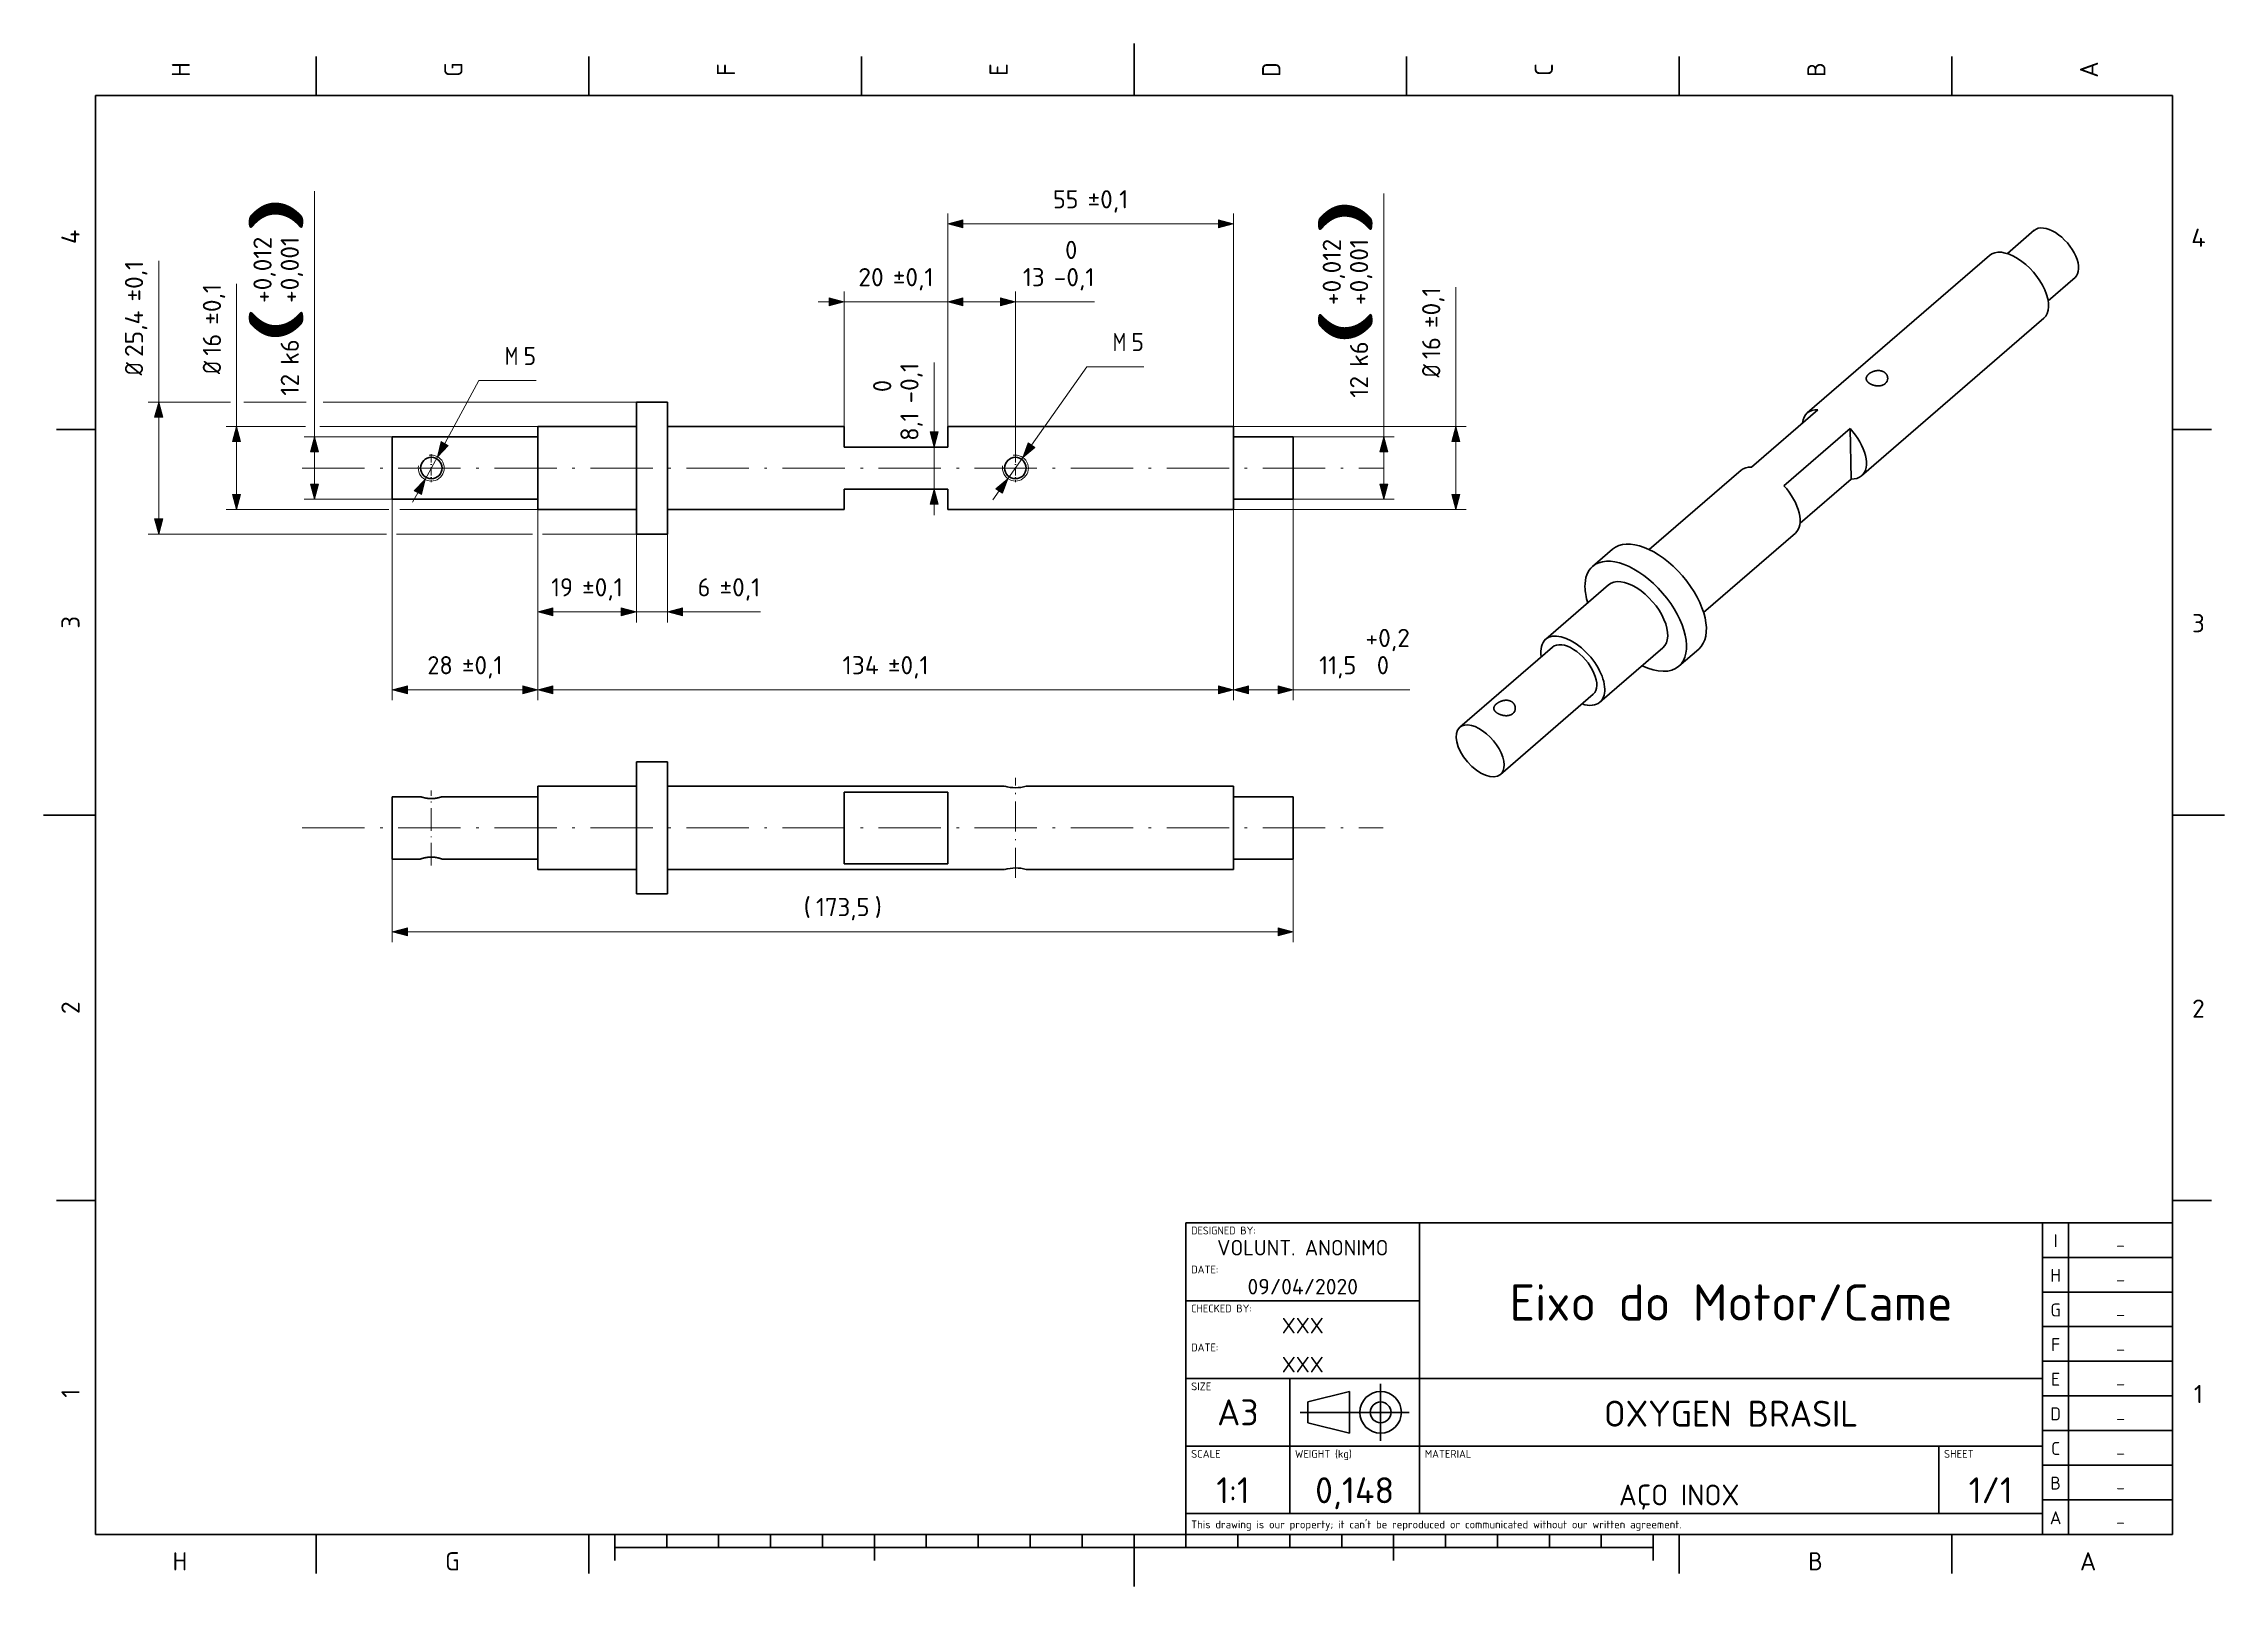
# Model space of a CAD drawing. Extents: x 0 to 420, y 0 to 297.
import ezdxf
from ezdxf.enums import TextEntityAlignment as Align

# ---------------------------------------------------------------- set-up
doc = ezdxf.new("R2010")
doc.units = 0
doc.linetypes.add('DASHDOT', pattern=[18.5, 12, -3, 0.5, -3])
doc.layers.get('0').update_dxf_attribs({"lineweight": 13})
doc.styles.get("Standard").update_dxf_attribs({"font": 'isocp.shx'})
doc.dimstyles.get("Standard").update_dxf_attribs({"dimtxt": 2.5, "dimasz": 2.5, "dimexe": 1.25, "dimexo": 0.625, "dimtad": 1, "dimcen": 2.5, "dimadec": 0, "dimazin": 0, "dimtfac": 1, "dimtmove": 0, "dimatfit": 0, "dimfxl": 1, "dimarcsym": 0})

msp = doc.modelspace()

# ---------------------------------------------------------------- blocks, each defined once
blk = doc.blocks.new('BLOCK1245')
at = {"color": 7, "lineweight": 18, "width": 1.110901}
blk.add_text('A', height=3.5, dxfattribs=at).set_placement((392.176208, 3.076224), (395.323761, 3.076224), align=Align.FIT)
blk = doc.blocks.new('BLOCK1246')
at = {"color": 7, "lineweight": 18, "width": 0.933334}
blk.add_text('H', height=3.5, dxfattribs=at).set_placement((24.85, 3.076224), (27.650002, 3.076224), align=Align.FIT)
blk = doc.blocks.new('BLOCK1247')
at = {"color": 7, "lineweight": 18, "width": 0.933329}
blk.add_text('B', height=3.5, dxfattribs=at).set_placement((339.850006, 3.076224), (342.649994, 3.076224), align=Align.FIT)
blk = doc.blocks.new('BLOCK1248')
at = {"color": 7, "lineweight": 18, "width": 0.933334}
blk.add_text('G', height=3.5, dxfattribs=at).set_placement((77.349998, 3.076224), (80.150002, 3.076224), align=Align.FIT)
blk = doc.blocks.new('BLOCK1249')
at = {"color": 7, "lineweight": 18, "width": 0.933329}
blk.add_text('D', height=3.5, rotation=90, dxfattribs=at).set_placement((238.173782, 290.600006), (238.173782, 293.399994), align=Align.FIT)
blk = doc.blocks.new('BLOCK1250')
at = {"color": 7, "lineweight": 18, "width": 0.863838}
blk.add_text('E', height=3.5, rotation=90, dxfattribs=at).set_placement((185.673782, 290.776215), (185.673782, 293.223755), align=Align.FIT)
blk = doc.blocks.new('BLOCK1251')
at = {"color": 7, "lineweight": 18, "width": 0.815847}
blk.add_text('C', height=3.5, rotation=90, dxfattribs=at).set_placement((290.673767, 290.776215), (290.673767, 293.223755), align=Align.FIT)
blk = doc.blocks.new('BLOCK1252')
at = {"color": 7, "lineweight": 18, "width": 0.863838}
blk.add_text('F', height=3.5, rotation=90, dxfattribs=at).set_placement((133.173782, 290.776215), (133.173782, 293.223755), align=Align.FIT)
blk = doc.blocks.new('BLOCK1253')
at = {"color": 7, "lineweight": 18, "width": 0.933329}
blk.add_text('B', height=3.5, rotation=90, dxfattribs=at).set_placement((343.173767, 290.600006), (343.173767, 293.399994), align=Align.FIT)
blk = doc.blocks.new('BLOCK1254')
at = {"color": 7, "lineweight": 18, "width": 0.933329}
blk.add_text('G', height=3.5, rotation=90, dxfattribs=at).set_placement((80.673775, 290.600006), (80.673775, 293.399994), align=Align.FIT)
blk = doc.blocks.new('BLOCK1255')
at = {"color": 7, "lineweight": 18, "width": 1.110901}
blk.add_text('A', height=3.5, rotation=90, dxfattribs=at).set_placement((395.673767, 290.426208), (395.673767, 293.573761), align=Align.FIT)
blk = doc.blocks.new('BLOCK1256')
at = {"color": 7, "lineweight": 18, "width": 0.933329}
blk.add_text('H', height=3.5, rotation=90, dxfattribs=at).set_placement((28.173777, 290.600006), (28.173777, 293.399994), align=Align.FIT)
blk = doc.blocks.new('BLOCK1257')
at = {"color": 7, "lineweight": 18, "width": 0.863838}
blk.add_text('3', height=3.5, dxfattribs=at).set_placement((413.776215, 183.676224), (416.223755, 183.676224), align=Align.FIT)
blk = doc.blocks.new('BLOCK1258')
at = {"color": 7, "lineweight": 18, "width": 0.863843}
blk.add_text('3', height=3.5, rotation=90, dxfattribs=at).set_placement((6.923776, 184.376236), (6.923776, 186.823792), align=Align.FIT)
blk = doc.blocks.new('BLOCK1259')
at = {"color": 7, "lineweight": 18, "width": 0.863838}
blk.add_text('2', height=3.5, dxfattribs=at).set_placement((413.776215, 109.476227), (416.223755, 109.476227), align=Align.FIT)
blk = doc.blocks.new('BLOCK1260')
at = {"color": 7, "lineweight": 18, "width": 0.863843}
blk.add_text('2', height=3.5, rotation=90, dxfattribs=at).set_placement((6.923776, 110.176224), (6.923776, 112.623779), align=Align.FIT)
blk = doc.blocks.new('BLOCK1261')
at = {"color": 7, "lineweight": 18, "width": 0.933329}
blk.add_text('4', height=3.5, dxfattribs=at).set_placement((413.600006, 257.876221), (416.399994, 257.876221), align=Align.FIT)
blk = doc.blocks.new('BLOCK1262')
at = {"color": 7, "lineweight": 18, "width": 0.933329}
blk.add_text('4', height=3.5, rotation=90, dxfattribs=at).set_placement((6.923776, 258.399994), (6.923776, 261.199982), align=Align.FIT)
blk = doc.blocks.new('BLOCK1263')
at = {"color": 7, "lineweight": 18, "width": 0.953214}
blk.add_text('1', height=3.5, dxfattribs=at).set_placement((414.126221, 35.276226), (415.873779, 35.276226), align=Align.FIT)
blk = doc.blocks.new('BLOCK1264')
at = {"color": 7, "lineweight": 18, "width": 0.95321}
blk.add_text('1', height=3.5, rotation=90, dxfattribs=at).set_placement((6.923776, 36.326225), (6.923776, 38.073776), align=Align.FIT)
blk = doc.blocks.new('BLOCK1265')
at = {"color": 7, "lineweight": 18, "width": 0.779092}
blk.add_text("This drawing is our property; it can't be reproduced or communicated without our written agreement.", height=1.5, dxfattribs=at).set_placement((221, 11.175525), (315.437073, 11.175525), align=Align.FIT)
blk = doc.blocks.new('BLOCK1266')
at = {"color": 7, "lineweight": 18, "width": 0.857432}
blk.add_text('SCALE', height=1.5, dxfattribs=at).set_placement((221, 24.751049), (226.695801, 24.751049), align=Align.FIT)
blk = doc.blocks.new('BLOCK1267')
at = {"color": 7, "lineweight": 18, "width": 0.632}
blk.add_text('  1:1', height=5, dxfattribs=at).set_placement((219.755249, 16), (232.244766, 16), align=Align.FIT)
blk = doc.blocks.new('BLOCK1268')
at = {"color": 7, "lineweight": 18, "width": 0.802234}
blk.add_text('WEIGHT (kg)', height=1.5, dxfattribs=at).set_placement((241, 24.751049), (251.944763, 24.751049), align=Align.FIT)
blk = doc.blocks.new('BLOCK1269')
at = {"color": 7, "lineweight": 18, "width": 0.735617}
blk.add_text('0,148', height=5, dxfattribs=at).set_placement((244.881119, 16), (260.118896, 16), align=Align.FIT)
blk = doc.blocks.new('BLOCK1270')
at = {"color": 7, "lineweight": 18, "width": 0.855012}
blk.add_text('MATERIAL ', height=1.5, dxfattribs=at).set_placement((266, 24.751049), (275.893707, 24.751049), align=Align.FIT)
blk = doc.blocks.new('BLOCK1271')
at = {"color": 7, "lineweight": 18, "width": 0.822576}
blk.add_text('AÇO INOX', height=4, dxfattribs=at).set_placement((303.405579, 15.6), (326.594391, 15.6), align=Align.FIT)
blk = doc.blocks.new('BLOCK1272')
at = {"color": 7, "lineweight": 18, "width": 0.839691}
blk.add_text('SHEET', height=1.5, dxfattribs=at).set_placement((366, 24.751049), (371.697906, 24.751049), align=Align.FIT)
blk = doc.blocks.new('BLOCK1273')
at = {"color": 7, "lineweight": 18, "width": 0.672753}
blk.add_text('1/1', height=5, dxfattribs=at).set_placement((370.755249, 16), (379.244751, 16), align=Align.FIT)
blk = doc.blocks.new('BLOCK1274')
at = {"color": 7, "lineweight": 18, "width": 0.839548}
blk.add_text('SIZE', height=1.5, dxfattribs=at).set_placement((221, 37.751049), (224.897903, 37.751049), align=Align.FIT)
blk = doc.blocks.new('BLOCK1275')
at = {"color": 7, "lineweight": 18, "width": 0.959161}
blk.add_text('A3', height=5, dxfattribs=at).set_placement((226.003494, 31), (233.996506, 31), align=Align.FIT)
blk = doc.blocks.new('BLOCK1276')
at = {"color": 7, "lineweight": 18, "width": 0.832841}
blk.add_text('OXYGEN BRASIL', height=5, dxfattribs=at).set_placement((300.510498, 30.751749), (349.489502, 30.751749), align=Align.FIT)
blk = doc.blocks.new('BLOCK1277')
at = {"color": 7, "lineweight": 18, "width": 0.779581}
blk.add_text('CHECKED BY:', height=1.5, dxfattribs=at).set_placement((221, 52.751049), (232.69371, 52.751049), align=Align.FIT)
blk = doc.blocks.new('BLOCK1278')
at = {"color": 7, "lineweight": 18, "width": 0.993964}
blk.add_text('XXX', height=3, dxfattribs=at).set_placement((238.45314, 48.700001), (246.546844, 48.700001), align=Align.FIT)
blk = doc.blocks.new('BLOCK1279')
at = {"color": 7, "lineweight": 18, "width": 0.9182}
blk.add_text('DATE:', height=1.5, dxfattribs=at).set_placement((221, 45.251049), (226.246857, 45.251049), align=Align.FIT)
blk = doc.blocks.new('BLOCK1280')
at = {"color": 7, "lineweight": 18, "width": 0.993964}
blk.add_text('XXX', height=3, dxfattribs=at).set_placement((238.45314, 41.200001), (246.546844, 41.200001), align=Align.FIT)
blk = doc.blocks.new('BLOCK1281')
at = {"color": 7, "lineweight": 18, "width": 0.802887}
blk.add_text('DESIGNED BY:', height=1.5, dxfattribs=at).set_placement((221, 67.751053), (233.444748, 67.751053), align=Align.FIT)
blk = doc.blocks.new('BLOCK1282')
at = {"color": 7, "lineweight": 18, "width": 0.815943}
blk.add_text('VOLUNT. ANONIMO', height=3, dxfattribs=at).set_placement((226.006287, 63.700001), (258.993713, 63.700001), align=Align.FIT)
blk = doc.blocks.new('BLOCK1283')
at = {"color": 7, "lineweight": 18, "width": 0.9182}
blk.add_text('DATE:', height=1.5, dxfattribs=at).set_placement((221, 60.251049), (226.246857, 60.251049), align=Align.FIT)
blk = doc.blocks.new('BLOCK1284')
at = {"color": 7, "lineweight": 18, "width": 0.741134}
blk.add_text('09/04/2020', height=3, dxfattribs=at).set_placement((231.859436, 56.200001), (253.140564, 56.200001), align=Align.FIT)
blk = doc.blocks.new('BLOCK1285')
at = {"color": 7, "lineweight": 18, "width": 0.759627}
blk.add_text('Eixo do Motor/Came', height=7, dxfattribs=at).set_placement((282.334259, 51.152447), (367.66571, 51.152447), align=Align.FIT)
blk = doc.blocks.new('BLOCK1286')
at = {"color": 7, "lineweight": 18, "width": 1.110905}
blk.add_text('A', height=2.5, dxfattribs=at).set_placement((386.375885, 11.959208), (388.624146, 11.959208), align=Align.FIT)
blk = doc.blocks.new('BLOCK1287')
at = {"color": 7, "lineweight": 18, "width": 1.180341}
blk.add_text('_', height=2, dxfattribs=at).set_placement((399.100708, 12.234033), (400.899323, 12.234033), align=Align.FIT)
blk = doc.blocks.new('BLOCK1288')
at = {"color": 7, "lineweight": 18, "width": 0.933333}
blk.add_text('B', height=2.5, dxfattribs=at).set_placement((386.5, 18.625874), (388.5, 18.625874), align=Align.FIT)
blk = doc.blocks.new('BLOCK1289')
at = {"color": 7, "lineweight": 18, "width": 1.180341}
blk.add_text('_', height=2, dxfattribs=at).set_placement((399.100708, 18.9007), (400.899323, 18.9007), align=Align.FIT)
blk = doc.blocks.new('BLOCK1290')
at = {"color": 7, "lineweight": 18, "width": 0.815855}
blk.add_text('C', height=2.5, dxfattribs=at).set_placement((386.625885, 25.29254), (388.374146, 25.29254), align=Align.FIT)
blk = doc.blocks.new('BLOCK1291')
at = {"color": 7, "lineweight": 18, "width": 1.180341}
blk.add_text('_', height=2, dxfattribs=at).set_placement((399.100708, 25.567366), (400.899323, 25.567366), align=Align.FIT)
blk = doc.blocks.new('BLOCK1292')
at = {"color": 7, "lineweight": 18, "width": 0.933333}
blk.add_text('D', height=2.5, dxfattribs=at).set_placement((386.5, 31.959206), (388.5, 31.959206), align=Align.FIT)
blk = doc.blocks.new('BLOCK1293')
at = {"color": 7, "lineweight": 18, "width": 1.180341}
blk.add_text('_', height=2, dxfattribs=at).set_placement((399.100708, 32.234032), (400.899323, 32.234032), align=Align.FIT)
blk = doc.blocks.new('BLOCK1294')
at = {"color": 7, "lineweight": 18, "width": 0.863846}
blk.add_text('E', height=2.5, dxfattribs=at).set_placement((386.625885, 38.625874), (388.374146, 38.625874), align=Align.FIT)
blk = doc.blocks.new('BLOCK1295')
at = {"color": 7, "lineweight": 18, "width": 1.180341}
blk.add_text('_', height=2, dxfattribs=at).set_placement((399.100708, 38.9007), (400.899323, 38.9007), align=Align.FIT)
blk = doc.blocks.new('BLOCK1296')
at = {"color": 7, "lineweight": 18, "width": 0.863846}
blk.add_text('F', height=2.5, dxfattribs=at).set_placement((386.625885, 45.292542), (388.374146, 45.292542), align=Align.FIT)
blk = doc.blocks.new('BLOCK1297')
at = {"color": 7, "lineweight": 18, "width": 1.180341}
blk.add_text('_', height=2, dxfattribs=at).set_placement((399.100708, 45.567368), (400.899323, 45.567368), align=Align.FIT)
blk = doc.blocks.new('BLOCK1298')
at = {"color": 7, "lineweight": 18, "width": 0.933333}
blk.add_text('G', height=2.5, dxfattribs=at).set_placement((386.5, 51.959206), (388.5, 51.959206), align=Align.FIT)
blk = doc.blocks.new('BLOCK1299')
at = {"color": 7, "lineweight": 18, "width": 1.180341}
blk.add_text('_', height=2, dxfattribs=at).set_placement((399.100708, 52.234032), (400.899323, 52.234032), align=Align.FIT)
blk = doc.blocks.new('BLOCK1300')
at = {"color": 7, "lineweight": 18, "width": 0.933333}
blk.add_text('H', height=2.5, dxfattribs=at).set_placement((386.5, 58.625874), (388.5, 58.625874), align=Align.FIT)
blk = doc.blocks.new('BLOCK1301')
at = {"color": 7, "lineweight": 18, "width": 1.180341}
blk.add_text('_', height=2, dxfattribs=at).set_placement((399.100708, 58.9007), (400.899323, 58.9007), align=Align.FIT)
blk = doc.blocks.new('BLOCK1302')
at = {"color": 7, "lineweight": 18, "width": 1.571347}
blk.add_text('I', height=2.5, dxfattribs=at).set_placement((387.125885, 65.292542), (387.874146, 65.292542), align=Align.FIT)
blk = doc.blocks.new('BLOCK1303')
at = {"color": 7, "lineweight": 18, "width": 1.180341}
blk.add_text('_', height=2, dxfattribs=at).set_placement((399.100708, 65.56736), (400.899323, 65.56736), align=Align.FIT)
blk = doc.blocks.new('*D60')
at = {"color": 7, "lineweight": 18}
for p, q in [((52.160263, 221.289196), (52.160263, 268.5788)), ((67.160263, 221.289196), (50.160263, 221.289196)), ((52.160263, 212.186973), (52.160263, 218.391418)), ((67.160263, 209.289196), (50.160263, 209.289196))]:
    blk.add_line(p, q, dxfattribs=at)
for points in [[(52.93672, 218.391418), (52.160263, 221.289196), (51.383807, 218.391418)], [(51.383807, 212.186973), (52.160263, 209.289196), (52.93672, 212.186973)]]:
    blk.add_lwpolyline(points, close=True, dxfattribs=at)
for points in [[(52.93672, 218.391418), (52.160263, 221.289196), (52.93672, 218.391418), (51.383807, 218.391418)], [(51.383807, 212.186973), (52.160263, 209.289196), (51.383807, 212.186973), (52.93672, 212.186973)]]:
    blk.add_solid(points, dxfattribs=at)
for s, height, width, p, p2 in [(')', 8.75, 2.1, (49.160263, 259.8288), (49.160263, 268.5788)), ('+0,012', 3.5, 0.677604, (43.910263, 247.067259), (43.910263, 259.8288)), ('+0,001', 3.5, 0.7156, (49.160263, 247.067259), (49.160263, 259.8288)), ('(', 8.75, 1.909091, (49.160263, 238.317259), (49.160263, 247.067259)), ('k6', 3.5, 0.863842, (49.160263, 235.172155), (49.160263, 240.067259)), ('12', 3.5, 0.680287, (49.160263, 229.22705), (49.160263, 233.422155))]:
    blk.add_text(s, height=height, rotation=90, dxfattribs=dict(at, width=width)).set_placement(p, p2, align=Align.FIT)
blk = doc.blocks.new('*D61')
at = {"color": 7, "lineweight": 18}
for p, q in [((37.160263, 223.289196), (37.160263, 250.746719)), ((50.435089, 223.289196), (35.160263, 223.289196)), ((95.160263, 223.289196), (53.16568, 223.289196)), ((37.160263, 210.186973), (37.160263, 220.391418)), ((66.497345, 207.289196), (35.160263, 207.289196)), ((95.160263, 207.289196), (68.585419, 207.289196))]:
    blk.add_line(p, q, dxfattribs=at)
for points in [[(37.93672, 220.391418), (37.160263, 223.289196), (36.383807, 220.391418)], [(36.383807, 210.186973), (37.160263, 207.289196), (37.93672, 210.186973)]]:
    blk.add_lwpolyline(points, close=True, dxfattribs=at)
for points in [[(37.93672, 220.391418), (37.160263, 223.289196), (37.93672, 220.391418), (36.383807, 220.391418)], [(36.383807, 210.186973), (37.160263, 207.289196), (36.383807, 210.186973), (37.93672, 210.186973)]]:
    blk.add_solid(points, dxfattribs=at)
for s, width, p, p2 in [('%%p0,1', 0.704457, (34.160263, 242.880287), (34.160263, 250.746719)), ('16', 0.680288, (34.160263, 236.93518), (34.160263, 241.130287)), ('%%c', 0.905882, (34.160263, 233.368515), (34.160263, 235.93518))]:
    blk.add_text(s, height=3.5, rotation=90, dxfattribs=dict(at, width=width)).set_placement(p, p2, align=Align.FIT)
blk = doc.blocks.new('*D62')
at = {"color": 7, "lineweight": 18}
for p, q in [((22.160263, 227.989196), (22.160263, 255.21656)), ((35.979096, 227.989196), (20.160263, 227.989196)), ((50.595734, 227.989196), (38.549042, 227.989196)), ((114.160263, 227.989196), (53.808167, 227.989196)), ((22.160263, 205.486973), (22.160263, 225.091418)), ((66.015472, 202.589196), (20.160263, 202.589196)), ((94.124359, 202.589196), (67.942902, 202.589196)), ((114.160263, 202.589196), (96.05185, 202.589196))]:
    blk.add_line(p, q, dxfattribs=at)
for points in [[(22.936722, 225.091418), (22.160263, 227.989196), (21.383805, 225.091418)], [(21.383805, 205.486973), (22.160263, 202.589196), (22.936722, 205.486973)]]:
    blk.add_lwpolyline(points, close=True, dxfattribs=at)
for points in [[(22.936722, 225.091418), (22.160263, 227.989196), (22.936722, 225.091418), (21.383805, 225.091418)], [(21.383805, 205.486973), (22.160263, 202.589196), (21.383805, 205.486973), (22.936722, 205.486973)]]:
    blk.add_solid(points, dxfattribs=at)
for s, width, p, p2 in [('%%p0,1', 0.704457, (19.160263, 247.350128), (19.160263, 255.21656)), ('25,4', 0.78696, (19.160263, 236.681246), (19.160263, 245.600126)), ('%%c', 0.905882, (19.160263, 233.114578), (19.160263, 235.681244))]:
    blk.add_text(s, height=3.5, rotation=90, dxfattribs=dict(at, width=width)).set_placement(p, p2, align=Align.FIT)
blk = doc.blocks.new('*D63')
at = {"color": 7, "lineweight": 18}
for p, q in [((67.160263, 209.289196), (67.160263, 170.589195)), ((95.160263, 209.289196), (95.160263, 170.589195)), ((70.058041, 172.589195), (92.262486, 172.589195))]:
    blk.add_line(p, q, dxfattribs=at)
for points in [[(70.058041, 173.365654), (67.160263, 172.589195), (70.058041, 171.81274)], [(92.262486, 171.81274), (95.160263, 172.589195), (92.262486, 173.365654)]]:
    blk.add_lwpolyline(points, close=True, dxfattribs=at)
for points in [[(70.058041, 173.365654), (67.160263, 172.589195), (70.058041, 173.365654), (70.058041, 171.81274)], [(92.262486, 171.81274), (95.160263, 172.589195), (92.262486, 171.81274), (92.262486, 173.365654)]]:
    blk.add_solid(points, dxfattribs=at)
for s, width, p, p2 in [('28', 0.793801, (73.904494, 175.589195), (78.799599, 175.589195)), ('%%p0,1', 0.704457, (80.549598, 175.589195), (88.416031, 175.589195))]:
    blk.add_text(s, height=3.5, dxfattribs=dict(at, width=width)).set_placement(p, p2, align=Align.FIT)
blk = doc.blocks.new('*D64')
at = {"color": 7, "lineweight": 18}
for p, q in [((95.160263, 207.289196), (95.160263, 170.589195)), ((229.160263, 207.289196), (229.160263, 170.589195)), ((98.058041, 172.589195), (226.262482, 172.589195))]:
    blk.add_line(p, q, dxfattribs=at)
for points in [[(98.058041, 173.365654), (95.160263, 172.589195), (98.058041, 171.81274)], [(226.262482, 171.81274), (229.160263, 172.589195), (226.262482, 173.365654)]]:
    blk.add_lwpolyline(points, close=True, dxfattribs=at)
for points in [[(98.058041, 173.365654), (95.160263, 172.589195), (98.058041, 173.365654), (98.058041, 171.81274)], [(226.262482, 171.81274), (229.160263, 172.589195), (226.262482, 171.81274), (226.262482, 173.365654)]]:
    blk.add_solid(points, dxfattribs=at)
for s, width, p, p2 in [('134', 0.723631, (153.854493, 175.589195), (160.849594, 175.589195)), ('%%p0,1', 0.704457, (162.599594, 175.589195), (170.466034, 175.589195))]:
    blk.add_text(s, height=3.5, dxfattribs=dict(at, width=width)).set_placement(p, p2, align=Align.FIT)
blk = doc.blocks.new('*D65')
at = {"color": 7, "lineweight": 18}
for p, q in [((229.160263, 209.289196), (229.160263, 170.589195)), ((240.660263, 209.289196), (240.660263, 170.589195)), ((232.058045, 172.589195), (237.762482, 172.589195)), ((240.660263, 172.589195), (263.143128, 172.589195))]:
    blk.add_line(p, q, dxfattribs=at)
for points in [[(232.058045, 173.365654), (229.160263, 172.589195), (232.058045, 171.81274)], [(237.762482, 171.81274), (240.660263, 172.589195), (237.762482, 173.365654)]]:
    blk.add_lwpolyline(points, close=True, dxfattribs=at)
for points in [[(232.058045, 173.365654), (229.160263, 172.589195), (232.058045, 173.365654), (232.058045, 171.81274)], [(237.762482, 171.81274), (240.660263, 172.589195), (237.762482, 171.81274), (237.762482, 173.365654)]]:
    blk.add_solid(points, dxfattribs=at)
for s, width, p, p2 in [('+0,2', 0.704091, (254.576691, 180.839195), (263.143128, 180.839195)), ('11,5', 0.641771, (245.660263, 175.589195), (252.826706, 175.589195)), (' 0', 0.718034, (254.576706, 175.589195), (259.124253, 175.589195))]:
    blk.add_text(s, height=3.5, dxfattribs=dict(at, width=width)).set_placement(p, p2, align=Align.FIT)
blk = doc.blocks.new('*D66')
at = {"color": 7, "lineweight": 18}
for p, q in [((258.091523, 221.289196), (258.091523, 268.177829)), ((240.660263, 221.289196), (260.091523, 221.289196)), ((258.091523, 212.186973), (258.091523, 218.391418)), ((240.660263, 209.289196), (260.091523, 209.289196))]:
    blk.add_line(p, q, dxfattribs=at)
for points in [[(258.867981, 218.391418), (258.091523, 221.289196), (257.315064, 218.391418)], [(257.315064, 212.186973), (258.091523, 209.289196), (258.867981, 212.186973)]]:
    blk.add_lwpolyline(points, close=True, dxfattribs=at)
for points in [[(258.867981, 218.391418), (258.091523, 221.289196), (258.867981, 218.391418), (257.315064, 218.391418)], [(257.315064, 212.186973), (258.091523, 209.289196), (257.315064, 212.186973), (258.867981, 212.186973)]]:
    blk.add_solid(points, dxfattribs=at)
for s, height, width, p, p2 in [(')', 8.75, 2.1, (255.091523, 259.427829), (255.091523, 268.177829)), ('+0,012', 3.5, 0.677604, (249.841523, 246.666288), (249.841523, 259.427829)), ('+0,001', 3.5, 0.7156, (255.091523, 246.666288), (255.091523, 259.427829)), ('(', 8.75, 1.909091, (255.091523, 237.916288), (255.091523, 246.666288)), ('k6', 3.5, 0.863842, (255.091523, 234.771185), (255.091523, 239.666288)), ('12', 3.5, 0.680287, (255.091523, 228.826078), (255.091523, 233.021183))]:
    blk.add_text(s, height=height, rotation=90, dxfattribs=dict(at, width=width)).set_placement(p, p2, align=Align.FIT)
blk = doc.blocks.new('*D67')
at = {"color": 7, "lineweight": 18}
for p, q in [((154.160263, 223.289196), (154.160263, 249.289196)), ((174.160263, 223.289196), (174.160263, 249.289196)), ((149.160263, 247.289196), (151.26249, 247.289196)), ((154.160263, 247.289196), (174.160263, 247.289196)), ((177.058037, 247.289196), (179.160263, 247.289196))]:
    blk.add_line(p, q, dxfattribs=at)
for points in [[(151.26249, 246.512739), (154.160263, 247.289196), (151.26249, 248.065654)], [(177.058037, 248.065654), (174.160263, 247.289196), (177.058037, 246.512739)]]:
    blk.add_lwpolyline(points, close=True, dxfattribs=at)
for points in [[(151.26249, 246.512739), (154.160263, 247.289196), (151.26249, 246.512739), (151.26249, 248.065654)], [(177.058037, 248.065654), (174.160263, 247.289196), (177.058037, 248.065654), (177.058037, 246.512739)]]:
    blk.add_solid(points, dxfattribs=at)
for s, width, p, p2 in [('20', 0.793802, (156.904488, 250.289196), (161.799599, 250.289196)), ('%%p0,1', 0.704457, (163.549599, 250.289196), (171.416039, 250.289196))]:
    blk.add_text(s, height=3.5, dxfattribs=dict(at, width=width)).set_placement(p, p2, align=Align.FIT)
blk = doc.blocks.new('*D68')
at = {"color": 7, "lineweight": 18}
for p, q in [((174.160263, 223.289196), (174.160263, 249.289196)), ((187.160263, 217.976296), (187.160263, 249.289196)), ((177.058037, 247.289196), (184.26249, 247.289196)), ((187.160263, 247.289196), (202.40477, 247.289196))]:
    blk.add_line(p, q, dxfattribs=at)
for points in [[(177.058037, 248.065654), (174.160263, 247.289196), (177.058037, 246.512739)], [(184.26249, 246.512739), (187.160263, 247.289196), (184.26249, 248.065654)]]:
    blk.add_lwpolyline(points, close=True, dxfattribs=at)
for points in [[(177.058037, 248.065654), (174.160263, 247.289196), (177.058037, 248.065654), (177.058037, 246.512739)], [(184.26249, 246.512739), (187.160263, 247.289196), (184.26249, 246.512739), (184.26249, 248.065654)]]:
    blk.add_solid(points, dxfattribs=at)
for s, width, p, p2 in [(' 0', 0.718034, (194.538346, 255.539196), (199.085892, 255.539196)), ('13', 0.680286, (188.593239, 250.289196), (192.788338, 250.289196)), ('-0,1', 0.704457, (194.538338, 250.289196), (202.40477, 250.289196))]:
    blk.add_text(s, height=3.5, dxfattribs=dict(at, width=width)).set_placement(p, p2, align=Align.FIT)
blk = doc.blocks.new('*D69')
at = {"color": 7, "lineweight": 18}
for p, q in [((174.160263, 223.289196), (174.160263, 264.289196)), ((177.058037, 262.289196), (226.262482, 262.289196)), ((229.160263, 223.289196), (229.160263, 264.289196))]:
    blk.add_line(p, q, dxfattribs=at)
for points in [[(177.058037, 263.065654), (174.160263, 262.289196), (177.058037, 261.512737)], [(226.262482, 261.512737), (229.160263, 262.289196), (226.262482, 263.065654)]]:
    blk.add_lwpolyline(points, close=True, dxfattribs=at)
for points in [[(177.058037, 263.065654), (174.160263, 262.289196), (177.058037, 263.065654), (177.058037, 261.512737)], [(226.262482, 261.512737), (229.160263, 262.289196), (226.262482, 261.512737), (226.262482, 263.065654)]]:
    blk.add_solid(points, dxfattribs=at)
for s, width, p, p2 in [('55', 0.793802, (194.404496, 265.289196), (199.299607, 265.289196)), ('%%p0,1', 0.704456, (201.049607, 265.289196), (208.916031, 265.289196))]:
    blk.add_text(s, height=3.5, dxfattribs=dict(at, width=width)).set_placement(p, p2, align=Align.FIT)
blk = doc.blocks.new('*D70')
at = {"color": 7, "lineweight": 18}
for p, q in [((171.503693, 222.236973), (171.503693, 235.583378)), ((171.503693, 211.239196), (171.503693, 219.339196)), ((171.503693, 206.239196), (171.503693, 208.341418))]:
    blk.add_line(p, q, dxfattribs=at)
for points in [[(170.727234, 222.236973), (171.503693, 219.339196), (172.280152, 222.236973)], [(172.280152, 208.341418), (171.503693, 211.239196), (170.727234, 208.341418)]]:
    blk.add_lwpolyline(points, close=True, dxfattribs=at)
for points in [[(170.727234, 222.236973), (171.503693, 219.339196), (170.727234, 222.236973), (172.280152, 222.236973)], [(172.280152, 208.341418), (171.503693, 211.239196), (172.280152, 208.341418), (170.727234, 208.341418)]]:
    blk.add_solid(points, dxfattribs=at)
for s, width, p, p2 in [(' 0', 0.718035, (163.253693, 227.716943), (163.253693, 232.264496)), ('-0,1', 0.704457, (168.503693, 227.716942), (168.503693, 235.583376)), ('8,1', 0.793007, (168.503693, 220.548062), (168.503693, 225.966942))]:
    blk.add_text(s, height=3.5, rotation=90, dxfattribs=dict(at, width=width)).set_placement(p, p2, align=Align.FIT)
blk = doc.blocks.new('*D71')
at = {"color": 7, "lineweight": 18}
for p, q in [((95.160263, 207.289196), (95.160263, 185.589195)), ((114.160263, 202.589196), (114.160263, 185.589195)), ((98.058041, 187.589195), (111.262486, 187.589195))]:
    blk.add_line(p, q, dxfattribs=at)
for points in [[(98.058041, 188.365654), (95.160263, 187.589195), (98.058041, 186.812738)], [(111.262486, 186.812738), (114.160263, 187.589195), (111.262486, 188.365654)]]:
    blk.add_lwpolyline(points, close=True, dxfattribs=at)
for points in [[(98.058041, 188.365654), (95.160263, 187.589195), (98.058041, 188.365654), (98.058041, 186.812738)], [(111.262486, 186.812738), (114.160263, 187.589195), (111.262486, 186.812738), (111.262486, 188.365654)]]:
    blk.add_solid(points, dxfattribs=at)
for s, width, p, p2 in [('19', 0.699184, (97.754494, 190.589195), (101.949601, 190.589195)), ('%%p0,1', 0.704457, (103.699601, 190.589195), (111.566033, 190.589195))]:
    blk.add_text(s, height=3.5, dxfattribs=dict(at, width=width)).set_placement(p, p2, align=Align.FIT)
blk = doc.blocks.new('*D72')
at = {"color": 7, "lineweight": 18}
for p, q in [((114.160263, 202.589196), (114.160263, 185.589195)), ((120.160263, 202.589196), (120.160263, 185.589195)), ((109.160263, 187.589195), (111.262486, 187.589195)), ((114.160263, 187.589195), (120.160263, 187.589195)), ((123.058041, 187.589195), (138.040154, 187.589195))]:
    blk.add_line(p, q, dxfattribs=at)
for points in [[(111.262486, 186.812738), (114.160263, 187.589195), (111.262486, 188.365654)], [(123.058041, 188.365654), (120.160263, 187.589195), (123.058041, 186.812738)]]:
    blk.add_lwpolyline(points, close=True, dxfattribs=at)
for points in [[(111.262486, 186.812738), (114.160263, 187.589195), (111.262486, 186.812738), (111.262486, 188.365654)], [(123.058041, 188.365654), (120.160263, 187.589195), (123.058041, 188.365654), (123.058041, 186.812738)]]:
    blk.add_solid(points, dxfattribs=at)
for s, width, p, p2 in [('6', 0.863843, (125.97617, 190.589195), (128.423725, 190.589195)), ('%%p0,1', 0.704457, (130.173725, 190.589195), (138.040161, 190.589195))]:
    blk.add_text(s, height=3.5, dxfattribs=dict(at, width=width)).set_placement(p, p2, align=Align.FIT)
blk = doc.blocks.new('*D73')
at = {"color": 7, "lineweight": 18}
for p, q in [((190.269516, 219.701513), (200.909699, 234.800918)), ((200.909699, 234.800918), (211.92392, 234.800918)), ((185.7202, 213.245613), (188.600327, 217.332777)), ((182.840081, 209.158453), (184.05101, 210.876877))]:
    blk.add_line(p, q, dxfattribs=at)
for points in [[(189.634812, 220.148772), (188.600327, 217.332776), (190.904221, 219.254255)], [(184.685715, 210.429619), (185.7202, 213.245615), (183.416306, 211.324136)]]:
    blk.add_lwpolyline(points, close=True, dxfattribs=at)
for points in [[(189.634812, 220.148772), (188.600327, 217.332776), (189.634812, 220.148772), (190.904221, 219.254255)], [(184.685715, 210.429619), (185.7202, 213.245615), (184.685715, 210.429619), (183.416306, 211.324136)]]:
    blk.add_solid(points, dxfattribs=at)
for s, width, p, p2 in [('M', 0.770004, (205.909699, 237.800918), (208.47638, 237.800918)), ('5', 0.863838, (209.476364, 237.800918), (211.923905, 237.800918))]:
    blk.add_text(s, height=3.5, dxfattribs=dict(at, width=width)).set_placement(p, p2, align=Align.FIT)
blk = doc.blocks.new('*D74')
at = {"color": 7, "lineweight": 18}
for p, q in [((77.245252, 220.027744), (83.844513, 232.124862)), ((83.844513, 232.124862), (94.858733, 232.124862)), ((73.463017, 213.09452), (75.85751, 217.483871)), ((71.068523, 208.705169), (72.075275, 210.550648))]:
    blk.add_line(p, q, dxfattribs=at)
for points in [[(76.563624, 220.399588), (75.85751, 217.483871), (77.92688, 219.655899)], [(72.756904, 210.178804), (73.463017, 213.09452), (71.393646, 210.922492)]]:
    blk.add_lwpolyline(points, close=True, dxfattribs=at)
for points in [[(76.563624, 220.399588), (75.85751, 217.483871), (76.563624, 220.399588), (77.92688, 219.655899)], [(72.756904, 210.178804), (73.463017, 213.09452), (72.756904, 210.178804), (71.393646, 210.922492)]]:
    blk.add_solid(points, dxfattribs=at)
for s, width, p, p2 in [('M', 0.77, (88.844513, 235.124862), (91.411179, 235.124862)), ('5', 0.863842, (92.411181, 235.124862), (94.858733, 235.124862))]:
    blk.add_text(s, height=3.5, dxfattribs=dict(at, width=width)).set_placement(p, p2, align=Align.FIT)
blk = doc.blocks.new('*D75')
at = {"color": 7, "lineweight": 18}
for p, q in [((271.989136, 223.289196), (271.989136, 250.10704)), ((229.160263, 223.289196), (273.989136, 223.289196)), ((271.989136, 210.186973), (271.989136, 220.391418)), ((229.160263, 207.289196), (273.989136, 207.289196))]:
    blk.add_line(p, q, dxfattribs=at)
for points in [[(272.765595, 220.391418), (271.989136, 223.289196), (271.212677, 220.391418)], [(271.212677, 210.186973), (271.989136, 207.289196), (272.765595, 210.186973)]]:
    blk.add_lwpolyline(points, close=True, dxfattribs=at)
for points in [[(272.765595, 220.391418), (271.989136, 223.289196), (272.765595, 220.391418), (271.212677, 220.391418)], [(271.212677, 210.186973), (271.989136, 207.289196), (271.212677, 210.186973), (272.765595, 210.186973)]]:
    blk.add_solid(points, dxfattribs=at)
for s, width, p, p2 in [('%%p0,1', 0.704457, (268.989136, 242.240608), (268.989136, 250.10704)), ('16', 0.680288, (268.989136, 236.295501), (268.989136, 240.490608)), ('%%c', 0.905882, (268.989136, 232.728836), (268.989136, 235.295501))]:
    blk.add_text(s, height=3.5, rotation=90, dxfattribs=dict(at, width=width)).set_placement(p, p2, align=Align.FIT)
blk = doc.blocks.new('BLOCK1304')
at = {"color": 7, "linetype": 'DASHDOT', "lineweight": 18, "ltscale": 0.134355}
for p, q in [((10.1871, 0), (4.8129, 0)), ((7.5, 2.6871), (7.5, -2.6871))]:
    blk.add_line(p, q, dxfattribs=at)
at = {"color": 7, "lineweight": 18}
blk.add_arc((7.5, 0), 2.5, 169.999993, 100.000014, dxfattribs=at)
blk = doc.blocks.new('BLOCK1305')
at = {"color": 7, "linetype": 'DASHDOT', "lineweight": 18, "ltscale": 0.134355}
for p, q in [((122.687103, 0), (117.312897, 0)), ((120, 2.6871), (120, -2.6871))]:
    blk.add_line(p, q, dxfattribs=at)
at = {"color": 7, "lineweight": 18}
blk.add_arc((120, 0), 2.5, 169.999993, 100.000014, dxfattribs=at)
blk = doc.blocks.new('BLOCK1306')
at = {"color": 7, "lineweight": 35}
for p, q in [((47, 12.7), (53, 12.7)), ((47, -12.7), (47, 12.7)), ((53, -12.7), (53, 12.7)), ((28, 6), (0, 6)), ((0, -6), (0, 6)), ((28, 8), (47, 8)), ((28, -8), (28, 8)), ((87, 8), (53, 8)), ((87, 8), (87, 4.05)), ((107, 4.05), (107, 8)), ((162, 8), (107, 8)), ((162, -8), (162, 8)), ((162, 6), (173.5, 6)), ((173.5, -6), (173.5, 6)), ((87, 4.05), (107, 4.05)), ((87, -4.05), (87, -8)), ((87, -4.05), (107, -4.05)), ((107, -8), (107, -4.05)), ((28, -6), (0, -6)), ((28, -8), (47, -8)), ((87, -8), (53, -8)), ((162, -8), (107, -8)), ((162, -6), (173.5, -6)), ((47, -12.7), (53, -12.7))]:
    blk.add_line(p, q, dxfattribs=at)
for centre in [(7.5, 0), (120, 0)]:
    blk.add_circle(centre, 2.07, dxfattribs=at)
blk = doc.blocks.new('*D79')
at = {"color": 7, "lineweight": 18}
for p, q in [((67.160263, 140.027252), (67.160263, 124.027252)), ((240.660263, 140.027252), (240.660263, 124.027252)), ((70.058041, 126.027252), (237.762482, 126.027252))]:
    blk.add_line(p, q, dxfattribs=at)
for points in [[(70.058041, 126.803709), (67.160263, 126.027252), (70.058041, 125.250795)], [(237.762482, 125.250795), (240.660263, 126.027252), (237.762482, 126.803709)]]:
    blk.add_lwpolyline(points, close=True, dxfattribs=at)
for points in [[(70.058041, 126.803709), (67.160263, 126.027252), (70.058041, 126.803709), (70.058041, 125.250795)], [(237.762482, 125.250795), (240.660263, 126.027252), (237.762482, 125.250795), (237.762482, 126.803709)]]:
    blk.add_solid(points, dxfattribs=at)
for s, width, p, p2 in [('(', 0.763633, (146.353272, 129.027252), (147.753266, 129.027252)), ('173,5', 0.711309, (148.753273, 129.027252), (159.067253, 129.027252)), (')', 0.839996, (160.067261, 129.027252), (161.467255, 129.027252))]:
    blk.add_text(s, height=3.5, dxfattribs=dict(at, width=width)).set_placement(p, p2, align=Align.FIT)
blk = doc.blocks.new('BLOCK1307')
at = {"color": 7, "lineweight": 35}
for p, q in [((47, 0), (47, 12.7)), ((47, 12.7), (53, 12.7)), ((53, 0), (53, 12.7)), ((0, 0), (0, 6)), ((0, 6), (5.43, 6)), ((9.57, 6), (28, 6)), ((28, 0), (28, 8)), ((28, 8), (47, 8)), ((53, 8), (117.93, 8)), ((87, 6.9), (87, 0)), ((87, 6.9), (107, 6.9)), ((107, 0), (107, 6.9)), ((122.07, 8), (162, 8)), ((162, 0), (162, 8)), ((162, 6), (173.5, 6)), ((173.5, 0), (173.5, 6)), ((0, -6), (0, 0)), ((28, -8), (28, 0)), ((47, -12.7), (47, 0)), ((53, -12.7), (53, 0)), ((87, 0), (87, -6.9)), ((107, -6.9), (107, 0)), ((162, -8), (162, 0)), ((173.5, -6), (173.5, 0)), ((0, -6), (5.43, -6)), ((9.57, -6), (28, -6)), ((28, -8), (47, -8)), ((53, -8), (117.93, -8)), ((87, -6.9), (107, -6.9)), ((122.07, -8), (162, -8)), ((162, -6), (173.5, -6)), ((47, -12.7), (53, -12.7))]:
    blk.add_line(p, q, dxfattribs=at)
for centre, radius, start, end in [((7.5, 11.32), 5.69, 264.6857, 269.4136), ((120.04, 15.98), 8.26, 255.222, 269.7299), ((119.96, 15.98), 8.26, 270.27, 284.778), ((120.04, -15.98), 8.25, 90.2652, 104.7807), ((119.96, -15.98), 8.26, 75.222, 89.73)]:
    blk.add_arc(centre, radius, start, end, dxfattribs=at)
for points, knots in [([(5.57, 5.96), (5.48, 5.98), (5.43, 6), (5.41, 6.01), (5.46, 5.99), (5.7, 5.91), (5.9, 5.85), (6.31, 5.75), (6.79, 5.67), (7.02, 5.65), (7.26, 5.63), (7.5, 5.63)], [0, 0, 0, 0, 0, 0, 1.741991, 1.741991, 1.741991, 4.169692, 4.169692, 4.169692, 6.228315, 6.228315, 6.228315, 6.228315, 6.228315, 6.228315]), ([(7.5, 5.63), (7.88, 5.63), (8.26, 5.66), (8.62, 5.73), (9.03, 5.83), (9.32, 5.92), (9.37, 5.94), (9.43, 5.95), (9.47, 5.97), (9.56, 6), (9.56, 6), (9.57, 6)], [0, 0, 0, 0, 0, 0, 3.292078, 3.292078, 3.292078, 4.230397, 4.230397, 4.230397, 4.336925, 4.336925, 4.336925, 4.336925, 4.336925, 4.336925]), ([(7.5, -5.63), (7.12, -5.63), (6.73, -5.67), (6.37, -5.73), (5.86, -5.86), (5.54, -5.96), (5.46, -5.99), (5.39, -6.02), (5.5, -5.98), (5.6, -5.94), (5.94, -5.84), (6.44, -5.72), (6.78, -5.66), (7.14, -5.63), (7.5, -5.63)], [0, 0, 0, 0, 0, 0, 3.323424, 3.323424, 3.323424, 5.297786, 5.297786, 5.297786, 7.216957, 7.216957, 7.216957, 10.338956, 10.338956, 10.338956, 10.338956, 10.338956, 10.338956]), ([(7.5, -5.63), (7.88, -5.63), (8.26, -5.66), (8.62, -5.73), (9.03, -5.83), (9.32, -5.92), (9.37, -5.94), (9.43, -5.95), (9.47, -5.97), (9.56, -6), (9.56, -6), (9.57, -6)], [0, 0, 0, 0, 0, 0, 3.292078, 3.292078, 3.292078, 4.230397, 4.230397, 4.230397, 4.336925, 4.336925, 4.336925, 4.336925, 4.336925, 4.336925])]:
    blk.add_open_spline(points, degree=5, knots=knots, dxfattribs=at)
blk = doc.blocks.new('BLOCK1308')
at = {"color": 7, "lineweight": 35}
for p, q in [((101.55, 95.74), (106.73, 100.22)), ((63.01, 65.06), (98.09, 95.39)), ((109.4, 86.66), (114.58, 91.14)), ((73.48, 52.96), (108.56, 83.29)), ((52.28, 54.65), (65.04, 65.68)), ((58.52, 51.04), (71.28, 62.07)), ((71.45, 52.34), (71.28, 62.07)), ((32.58, 38.75), (50.26, 54.03)), ((61.63, 43.84), (71.45, 52.34)), ((21.67, 35.53), (25.5, 38.84)), ((43.05, 26.65), (60.72, 41.93)), ((12.63, 21.49), (24.74, 31.97)), ((-3.92, 4.54), (13.93, 19.98)), ((23.09, 9.39), (35.21, 19.87)), ((38.28, 16.31), (42.11, 19.62)), ((3.92, -4.54), (21.78, 10.9))]:
    blk.add_line(p, q, dxfattribs=at)
for centre, radius, start, end in [((77.17, 71.73), 1.33, 310.0605, 0.7937), ((5.41, 8.22), 1.37, 310.8461, 1.455)]:
    blk.add_arc(centre, radius, start, end, dxfattribs=at)
for centre, major_axis, start_param, end_param in [((110.66, 95.68), (3.92, -4.54), 0.00008, 3.141673), ((103.32, 89.34), (5.23, -6.05), 0.00008, 3.141673), ((68.24, 59.01), (5.23, -6.05), 3.141593, 3.608739), ((68.24, 59.01), (5.23, -6.05), 2.674453, 3.141593), ((68.24, 59.01), (5.23, -6.05), 0, 1.612791), ((55.49, 47.98), (-5.23, 6.05), 5.816046, 6.283185), ((55.49, 47.98), (-5.23, 6.05), 3.141593, 4.754384), ((68.24, 59.01), (5.23, -6.05), 5.816046, 6.283185), ((29.98, 25.92), (8.31, -9.61), 6.283145, 9.424737), ((33.8, 29.23), (8.31, -9.61), 6.283145, 9.424737), ((29.98, 25.92), (8.31, -9.61), 3.141552, 3.714418), ((29.98, 25.92), (8.31, -9.61), 3.714418, 4.030938), ((29.98, 25.92), (5.23, -6.05), 0.00008, 3.141673), ((17.86, 15.44), (5.23, -6.05), 3.141673, 3.864327), ((17.86, 15.44), (5.23, -6.05), 0.572826, 3.141673), ((17.86, 15.44), (3.92, -4.54), 0.00008, 3.141673), ((29.98, 25.92), (8.31, -9.61), 5.39384, 6.283145), ((17.86, 15.44), (5.23, -6.05), 5.56045, 6.283265), ((17.86, 15.44), (5.23, -6.05), 0.00008, 0.572826), ((0, 0), (3.92, -4.54), 3.141673, 6.283265), ((0, 0), (3.92, -4.54), 0.572826, 3.141673), ((0, 0), (3.92, -4.54), 0.00008, 0.572826)]:
    blk.add_ellipse(centre, major_axis=major_axis, ratio=0.537654, start_param=start_param, end_param=end_param, dxfattribs=at)
for points, knots in [([(74.85, 72.55), (74.7, 72.43), (74.58, 72.29), (74.48, 72.15), (74.4, 71.96), (74.37, 71.78), (74.37, 71.75), (74.37, 71.71), (74.37, 71.67)], [0, 0, 0, 0, 0, 0, 1.8685, 1.8685, 1.8685, 2.311309, 2.311309, 2.311309, 2.311309, 2.311309, 2.311309]), ([(74.37, 71.67), (74.37, 71.49), (74.43, 71.3), (74.55, 71.12), (74.89, 70.79), (75.37, 70.53), (75.65, 70.42), (76.23, 70.27), (76.83, 70.25), (77.13, 70.28), (77.5, 70.38), (77.82, 70.56), (77.9, 70.6), (77.97, 70.65), (78.03, 70.71)], [0, 0, 0, 0, 0, 0, 2.387978, 2.387978, 2.387978, 4.954274, 4.954274, 4.954274, 7.571001, 7.571001, 7.571001, 8.404231, 8.404231, 8.404231, 8.404231, 8.404231, 8.404231]), ([(78.5, 71.75), (78.5, 71.99), (78.44, 72.24), (78.32, 72.47), (77.99, 72.87), (77.49, 73.12), (77.21, 73.2), (76.62, 73.26), (76.02, 73.16), (75.72, 73.07), (75.36, 72.91), (75.05, 72.71), (74.98, 72.66), (74.91, 72.61), (74.85, 72.55)], [0, 0, 0, 0, 0, 0, 2.491987, 2.491987, 2.491987, 5.065085, 5.065085, 5.065085, 7.695406, 7.695406, 7.695406, 8.510222, 8.510222, 8.510222, 8.510222, 8.510222, 8.510222]), ([(3.12, 9.03), (2.96, 8.89), (2.82, 8.74), (2.72, 8.58), (2.66, 8.41), (2.64, 8.23), (2.64, 8.22), (2.64, 8.2), (2.64, 8.18)], [0, 0, 0, 0, 0, 0, 2.092854, 2.092854, 2.092854, 2.307204, 2.307204, 2.307204, 2.307204, 2.307204, 2.307204]), ([(6.78, 8.26), (6.77, 8.51), (6.71, 8.76), (6.6, 9), (6.26, 9.42), (5.76, 9.67), (5.48, 9.74), (4.89, 9.79), (4.29, 9.67), (4, 9.57), (3.63, 9.4), (3.32, 9.19), (3.25, 9.14), (3.18, 9.08), (3.12, 9.03)], [0, 0, 0, 0, 0, 0, 2.517075, 2.517075, 2.517075, 5.100603, 5.100603, 5.100603, 7.740016, 7.740016, 7.740016, 8.55453, 8.55453, 8.55453, 8.55453, 8.55453, 8.55453]), ([(2.64, 8.18), (2.65, 8.02), (2.69, 7.87), (2.79, 7.72), (3.07, 7.4), (3.5, 7.15), (3.76, 7.03), (4.33, 6.83), (4.93, 6.76), (5.23, 6.76), (5.65, 6.83), (6.02, 6.99), (6.12, 7.05), (6.22, 7.11), (6.3, 7.19)], [0, 0, 0, 0, 0, 0, 2.103055, 2.103055, 2.103055, 4.655677, 4.655677, 4.655677, 7.283444, 7.283444, 7.283444, 8.412441, 8.412441, 8.412441, 8.412441, 8.412441, 8.412441])]:
    blk.add_open_spline(points, degree=5, knots=knots, dxfattribs=at)

# ---------------------------------------------------------------- dimensions: what is measured, and where the dimension line sits
at = {"color": 0, "lineweight": 0}
for base, p1, p2, angle, text, override, picture, middle, dimtype in [((52.160263, 221.289196), (67.160263, 209.289196), (67.160263, 221.289196), 90, '<>{}{ k6 {\\H2x;\\W0.5;(}\\S+0,012^ +0,001;{\\H2x;\\W0.5;)}}', {"dimtol": 0, "dimlim": 0, "dimtp": 0.012, "dimtm": -0.001}, '*D60', (52.160263, 248.902923), 161), ((174.160263, 262.289196), (229.160263, 223.289196), (174.160263, 223.289196), 180, '<>{}{%%p0,1}', {"dimtol": 0, "dimlim": 0, "dimtp": 0.1, "dimtm": 0.1}, '*D69', (201.660263, 262.289196), 161), ((258.091523, 221.289196), (240.660263, 209.289196), (240.660263, 221.289196), 90, '<>{}{ k6 {\\H2x;\\W0.5;(}\\S+0,012^ +0,001;{\\H2x;\\W0.5;)}}', {"dimtol": 0, "dimlim": 0, "dimtp": 0.012, "dimtm": -0.001}, '*D66', (258.091523, 248.501953), 161), ((174.160263, 247.289196), (187.160263, 217.976296), (174.160263, 223.289196), 180, '<>{}{\\S0^ -0,1;}', {"dimtol": 0, "dimlim": 0, "dimtp": 0, "dimtm": 0.1}, '*D68', (195.499009, 247.289196), 160), ((22.160263, 227.989196), (114.160263, 202.589196), (114.160263, 227.989196), 90, '%%c<>{}{%%p0,1}', {"dimtol": 0, "dimlim": 0, "dimtp": 0.1, "dimtm": 0.1}, '*D62', (22.160263, 244.165569), 161), ((174.160263, 247.289196), (154.160263, 223.289196), (174.160263, 223.289196), 0, '<>{}{%%p0,1}', {"dimtol": 0, "dimlim": 0, "dimtp": 0.1, "dimtm": 0.1}, '*D67', (164.160263, 247.289196), 161), ((37.160263, 223.289196), (95.160263, 207.289196), (95.160263, 223.289196), 90, '%%c<>{}{%%p0,1}', {"dimtol": 0, "dimlim": 0, "dimtp": 0.1, "dimtm": 0.1}, '*D61', (37.160263, 242.057617), 161), ((271.989136, 223.289196), (229.160263, 207.289196), (229.160263, 223.289196), 90, '%%c<>{}{%%p0,1}', {"dimtol": 0, "dimlim": 0, "dimtp": 0.1, "dimtm": 0.1}, '*D75', (271.989136, 241.417938), 161), ((171.503693, 219.339196), (181.503693, 211.239196), (181.503693, 219.339196), 90, '<>{}{\\S0^ -0,1;}', {"dimtol": 0, "dimlim": 0, "dimtp": 0, "dimtm": 0.1}, '*D70', (171.503693, 228.065719), 161), ((67.160263, 172.589196), (95.160263, 209.289196), (67.160263, 209.289196), 180, '<>{}{%%p0,1}', {"dimtol": 0, "dimlim": 0, "dimtp": 0.1, "dimtm": 0.1}, '*D63', (81.160263, 172.589196), 161), ((229.160263, 172.589196), (95.160263, 207.289196), (229.160263, 207.289196), 0, '<>{}{%%p0,1}', {"dimtol": 0, "dimlim": 0, "dimtp": 0.1, "dimtm": 0.1}, '*D64', (162.160263, 172.589196), 161), ((95.160263, 187.589196), (114.160263, 202.589196), (95.160263, 207.289196), 180, '<>{}{%%p0,1}', {"dimtol": 0, "dimlim": 0, "dimtp": 0.1, "dimtm": 0.1}, '*D71', (104.660263, 187.589196), 160), ((229.160263, 172.589196), (240.660263, 209.289196), (229.160263, 209.289196), 180, '<>{}{\\S+0,2^ 0;}', {"dimtol": 0, "dimlim": 0, "dimtp": 0.2, "dimtm": 0}, '*D65', (254.401697, 172.589196), 161), ((114.160263, 187.589196), (120.160263, 202.589196), (114.160263, 202.589196), 180, '<>{}{%%p0,1}', {"dimtol": 0, "dimlim": 0, "dimtp": 0.1, "dimtm": 0.1}, '*D72', (132.008164, 187.589196), 161)]:
    dim = msp.add_linear_dim(base=base, p1=p1, p2=p2, angle=angle, text=text, dimstyle='STANDARD', override=override, dxfattribs=at)
    dim.commit()
    dim.dimension.update_dxf_attribs({"geometry": picture, "text_midpoint": middle, "dimtype": dimtype, "oblique_angle": 5156.620156})
for p1, p2, picture, middle in [((185.720202, 213.245615), (188.600325, 217.332777), '*D73', (205.803083, 241.745084)), ((73.463017, 213.09452), (75.85751, 217.483871), '*D74', (87.677847, 239.151754))]:
    dim = msp.add_diameter_dim_2p(p1=p1, p2=p2, dimstyle='STANDARD', dxfattribs=at)
    dim.commit()
    dim.dimension.update_dxf_attribs({"geometry": picture, "text_midpoint": middle, "dimtype": 163})
dim = msp.add_linear_dim(base=(67.160263, 126.027252), p1=(240.660263, 140.027252), p2=(67.160263, 140.027252), angle=180, text='(<>)', dimstyle='STANDARD', dxfattribs=at)
dim.commit()
dim.dimension.update_dxf_attribs({"geometry": '*D79', "text_midpoint": (153.910263, 126.027252), "dimtype": 161, "oblique_angle": 5156.620156})

# ---------------------------------------------------------------- linework, layer by layer
at = {"color": 7, "lineweight": 35}
for p, q in [((52.5, 287), (52.5, 294.5)), ((105, 287), (105, 294.5)), ((157.5, 287), (157.5, 294.5)), ((210, 287), (210, 297)), ((262.5, 287), (262.5, 294.5)), ((315, 287), (315, 294.5)), ((367.5, 287), (367.5, 294.5)), ((410, 287), (10, 287)), ((10, 287), (10, 10)), ((410, 10), (410, 287)), ((10, 222.7), (2.5, 222.7)), ((410, 222.7), (417.5, 222.7)), ((10, 148.5), (0, 148.5)), ((410, 148.5), (420, 148.5)), ((10, 74.3), (2.5, 74.3)), ((410, 74.3), (417.5, 74.3)), ((220, 10), (220, 70)), ((220, 70), (410, 70)), ((265, 14), (265, 70)), ((385, 10), (385, 70)), ((390, 10), (390, 70)), ((410, 70), (410, 10)), ((385, 63.333333), (410, 63.333333)), ((220, 55), (265, 55)), ((385, 56.666667), (410, 56.666667)), ((385, 50), (410, 50)), ((385, 43.333333), (410, 43.333333)), ((220, 40), (385, 40)), ((240, 14), (240, 40)), ((257.5, 28), (257.5, 39)), ((243.5, 35.5), (251.5, 37.5)), ((243.5, 31.5), (243.5, 35.5)), ((251.5, 37.5), (251.5, 29.5)), ((385, 36.666667), (410, 36.666667)), ((242, 33.5), (263, 33.5)), ((251.5, 29.5), (243.5, 31.5)), ((385, 30), (410, 30)), ((220, 27), (385, 27)), ((365, 14), (365, 27)), ((385, 23.333333), (410, 23.333333)), ((220, 14), (385, 14)), ((385, 16.666667), (410, 16.666667)), ((10, 10), (410, 10)), ((52.5, 10), (52.5, 2.5)), ((105, 10), (105, 2.5)), ((110, 10), (110, 5)), ((120, 10), (120, 7.5)), ((130, 10), (130, 7.5)), ((140, 10), (140, 7.5)), ((150, 10), (150, 7.5)), ((160, 10), (160, 5)), ((170, 10), (170, 7.5)), ((180, 10), (180, 7.5)), ((190, 10), (190, 7.5)), ((200, 10), (200, 7.5)), ((210, 10), (210, 0)), ((220, 10), (220, 7.5)), ((220, 10), (410, 10)), ((230, 10), (230, 7.5)), ((240, 10), (240, 7.5)), ((250, 10), (250, 7.5)), ((260, 10), (260, 5)), ((270, 10), (270, 7.5)), ((280, 10), (280, 7.5)), ((290, 10), (290, 7.5)), ((300, 10), (300, 7.5)), ((310, 10), (310, 5)), ((315, 10), (315, 2.5)), ((367.5, 10), (367.5, 2.5)), ((110, 7.5), (310, 7.5))]:
    msp.add_line(p, q, dxfattribs=at)
at = {"color": 7, "linetype": 'DASHDOT', "lineweight": 18}
for p, q in [((49.810263, 215.289196), (258.01027, 215.289196)), ((49.810263, 146.027252), (258.01027, 146.027252))]:
    msp.add_line(p, q, dxfattribs=at)
at = {"color": 7, "linetype": 'DASHDOT', "lineweight": 18, "ltscale": 0.480026}
msp.add_line((187.160263, 136.42679), (187.160263, 155.627816), dxfattribs=at)
at = {"color": 7, "linetype": 'DASHDOT', "lineweight": 18, "ltscale": 0.361323}
msp.add_line((74.660263, 138.790652), (74.660263, 153.243554), dxfattribs=at)
at = {"color": 7, "lineweight": 35}
for radius in [4, 2]:
    msp.add_circle((257.5, 33.5), radius, dxfattribs=at)

# ---------------------------------------------------------------- block references
at = {"lineweight": 0}
for name, p in [('BLOCK1256', (0, 0)), ('BLOCK1254', (0, 0)), ('BLOCK1252', (0, 0)), ('BLOCK1250', (0, 0)), ('BLOCK1249', (0, 0)), ('BLOCK1251', (0, 0)), ('BLOCK1253', (0, 0)), ('BLOCK1255', (0, 0)), ('BLOCK1262', (0, 0)), ('BLOCK1308', (276.65405, 160.837403)), ('BLOCK1261', (0, 0)), ('BLOCK1306', (67.160263, 215.289196)), ('BLOCK1304', (67.160263, 215.289196)), ('BLOCK1305', (67.160263, 215.289196)), ('BLOCK1258', (0, 0)), ('BLOCK1257', (0, 0)), ('BLOCK1307', (67.160263, 146.027252)), ('BLOCK1260', (0, 0)), ('BLOCK1259', (0, 0)), ('BLOCK1281', (0, 0)), ('BLOCK1302', (0, 0)), ('BLOCK1282', (0, 0)), ('BLOCK1303', (0, 0)), ('BLOCK1283', (0, 0)), ('BLOCK1284', (0, 0)), ('BLOCK1300', (0, 0)), ('BLOCK1301', (0, 0)), ('BLOCK1285', (0, 0)), ('BLOCK1277', (0, 0)), ('BLOCK1278', (0, 0)), ('BLOCK1298', (0, 0)), ('BLOCK1299', (0, 0)), ('BLOCK1279', (0, 0)), ('BLOCK1296', (0, 0)), ('BLOCK1280', (0, 0)), ('BLOCK1297', (0, 0)), ('BLOCK1274', (0, 0)), ('BLOCK1294', (0, 0)), ('BLOCK1295', (0, 0)), ('BLOCK1263', (0, 0)), ('BLOCK1264', (0, 0)), ('BLOCK1275', (0, 0)), ('BLOCK1276', (0, 0)), ('BLOCK1292', (0, 0)), ('BLOCK1293', (0, 0)), ('BLOCK1266', (0, 0)), ('BLOCK1268', (0, 0)), ('BLOCK1270', (0, 0)), ('BLOCK1272', (0, 0)), ('BLOCK1290', (0, 0)), ('BLOCK1291', (0, 0)), ('BLOCK1267', (0, 0)), ('BLOCK1269', (0, 0)), ('BLOCK1273', (0, 0)), ('BLOCK1288', (0, 0)), ('BLOCK1271', (0, 0)), ('BLOCK1289', (0, 0)), ('BLOCK1265', (0, 0)), ('BLOCK1286', (0, 0)), ('BLOCK1287', (0, 0)), ('BLOCK1246', (0, 0)), ('BLOCK1248', (0, 0)), ('BLOCK1247', (0, 0)), ('BLOCK1245', (0, 0))]:
    msp.add_blockref(name, p, dxfattribs=at)

msp.set_redraw_order([(e.dxf.handle, doc.entitydb.next_handle()) for e in msp.query("TEXT MTEXT ATTDEF DIMENSION ARC_DIMENSION")])  # texts and dimensions are drawn at this point

doc.saveas('drawing.dxf')
